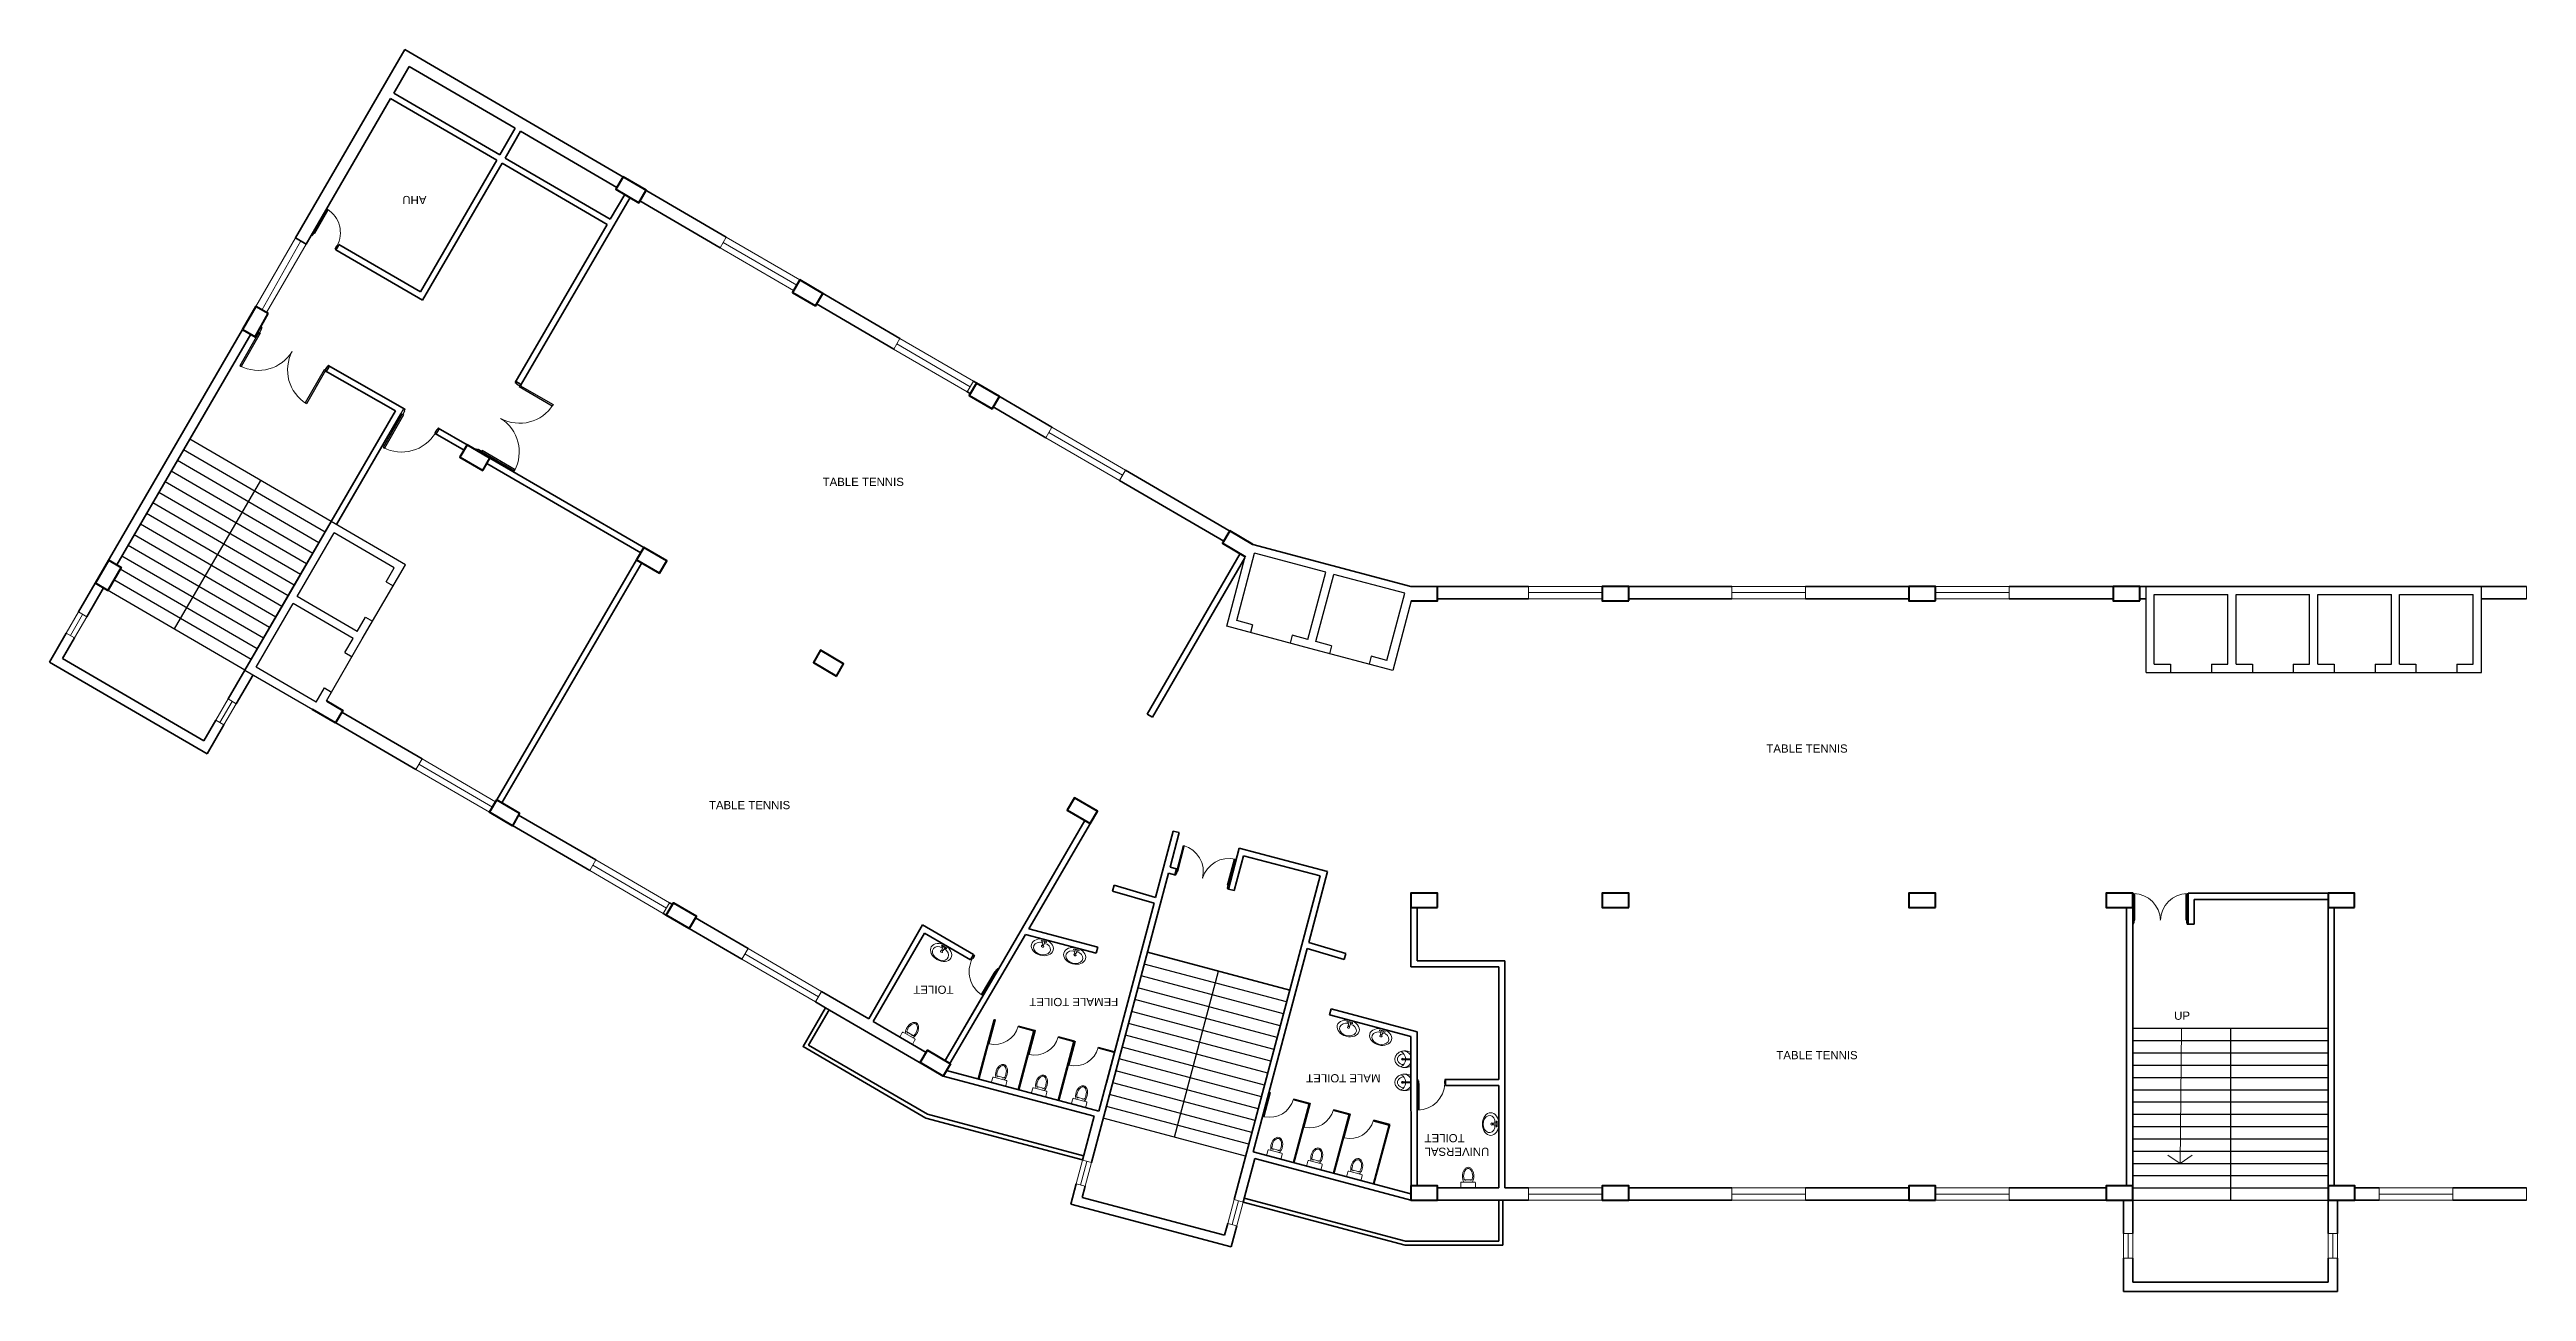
# Model space of a CAD drawing. Header units: millimetres. Extents: x 3079 to 579737, y 1565 to 1161826.
# Drawn here: x 4808 to 65372, y 340003 to 370353 of the extents above; entities that cross this region are included whole.
import ezdxf

# ---------------------------------------------------------------- set-up
doc = ezdxf.new("R2010")
doc.units = ezdxf.units.MM
for name, color, linetype, lineweight in [('1', 7, 'Continuous', 35), ('A_COL', 250, 'Continuous', 40), ('A_ELE1', 250, 'Continuous', 20), ('A_WIN-DOR', 250, 'Continuous', 30), ('DOOR', 250, 'Continuous', 15), ('IG-Area', 250, 'Continuous', 30), ('partition', 253, 'Continuous', 5), ('SILL', 251, 'Continuous', 18), ('TWOWHEELER', 250, 'Continuous', 9), ('WINDOW', 252, 'Continuous', 15)]:
    doc.layers.add(name, color=color, linetype=linetype, lineweight=lineweight)
doc.layers.add('FURNITURE', color=253, linetype='Continuous', lineweight=5, transparency=0.05)
doc.styles.get("Standard").update_dxf_attribs({"font": 'arial.ttf'})

msp = doc.modelspace()

# ---------------------------------------------------------------- texts
at = {"layer": 'IG-Area', "char_height": 200, "attachment_point": 9, "rotation": 180}
for s, insert in [('AHU', (13434, 366779)), (' TOILET', (25932, 347480)), ('FEMALE TOILET', (28763, 347179)), ('MALE TOILET', (35535, 345315)), ('UNIVERSAL\\PTOILET', (38429, 343852))]:
    msp.add_mtext_dynamic_manual_height_columns(s, width=38356.19, gutter_width=12.5, heights=[0], dxfattribs=dict(at, insert=insert))
at = {"layer": 'IG-Area', "char_height": 200, "attachment_point": 1}
for s, insert in [('TABLE TENNIS', (23711, 359888)), ('TABLE TENNIS', (46787, 353371)), ('TABLE TENNIS', (20931, 351989)), ('UP', (56758, 346842)), ('TABLE TENNIS', (47031, 345878))]:
    msp.add_mtext_dynamic_manual_height_columns(s, width=38356.19, gutter_width=12.5, heights=[0], dxfattribs=dict(at, insert=insert))

# ---------------------------------------------------------------- linework, layer by layer
for p, q in [((8237, 360829), (6454, 357760)), ((11545, 358560), (8087, 360570)), ((11696, 358820), (8237, 360829)), ((11093, 357782), (7635, 359792)), ((11244, 358041), (7785, 360051)), ((9967, 359824), (7857, 356193)), ((11395, 358301), (7936, 360310)), ((10792, 357263), (7333, 359273)), ((10943, 357523), (7484, 359532)), ((10490, 356744), (7032, 358754)), ((10641, 357004), (7182, 359013)), ((9585, 355187), (11696, 358820)), ((11695, 358818), (10640, 357003)), ((10640, 357003), (11695, 358818)), ((10864, 356989), (11768, 358545)), ((13511, 357763), (11695, 358818)), ((13238, 357691), (11768, 358545)), ((10038, 355966), (6580, 357976)), ((10189, 356226), (6730, 358235)), ((10340, 356485), (6881, 358495)), ((33593, 356258), (34046, 357963)), ((33837, 356399), (34274, 358042)), ((34229, 358261), (36162, 357747)), ((34229, 358261), (34229, 358261)), ((36014, 357580), (34274, 358042)), ((9737, 355447), (6382, 357397)), ((9888, 355707), (6533, 357656)), ((12456, 355948), (13511, 357763)), ((13037, 357345), (13238, 357691)), ((13037, 357345), (13210, 357245)), ((35577, 355937), (36014, 357580)), ((35770, 355885), (36207, 357528)), ((37947, 357065), (36207, 357528)), ((6127, 357198), (5718, 356492)), ((9586, 355188), (6127, 357198)), ((10640, 357003), (9585, 355187)), ((9859, 355259), (10763, 356816)), ((12233, 355962), (10763, 356816)), ((12333, 356134), (10864, 356989)), ((37510, 355423), (37947, 357065)), ((38105, 356883), (37651, 355178)), ((55595, 357233), (60595, 357233)), ((57970, 357233), (56070, 357233)), ((56070, 355133), (56070, 357233)), ((56270, 357033), (58070, 357033)), ((56270, 355333), (56270, 357033)), ((60070, 357233), (57970, 357233)), ((58070, 355333), (58070, 357033)), ((58270, 357033), (60070, 357033)), ((58270, 355333), (58270, 357033)), ((62170, 357233), (60070, 357233)), ((60070, 355333), (60070, 357033)), ((60270, 357033), (62070, 357033)), ((60270, 355333), (60270, 357033)), ((62070, 355333), (62070, 357033)), ((64270, 357233), (62170, 357233)), ((62170, 357233), (64270, 357233)), ((62270, 357033), (64070, 357033)), ((62270, 355333), (62270, 357033)), ((64070, 355333), (64070, 357033)), ((64270, 355133), (64270, 357233)), ((12333, 356134), (12534, 356480)), ((12534, 356480), (12707, 356380)), ((35622, 355718), (33593, 356258)), ((34224, 356297), (33837, 356399)), ((34224, 356297), (34172, 356103)), ((5416, 355973), (5148, 355511)), ((11577, 354435), (12456, 355948)), ((12032, 355616), (12233, 355962)), ((12032, 355616), (12205, 355515)), ((35190, 356040), (35139, 355846)), ((35577, 355937), (35190, 356040)), ((37651, 355178), (35622, 355718)), ((36157, 355782), (35770, 355885)), ((36157, 355782), (36105, 355589)), ((37123, 355525), (37072, 355332)), ((37510, 355423), (37123, 355525)), ((9585, 355187), (11401, 354132)), ((11329, 354405), (9859, 355259)), ((56070, 355133), (57970, 355133)), ((56270, 355333), (56670, 355333)), ((56670, 355333), (56670, 355133)), ((57670, 355333), (58070, 355333)), ((57670, 355333), (57670, 355133)), ((57970, 355133), (60070, 355133)), ((58270, 355333), (58670, 355333)), ((58670, 355333), (58670, 355133)), ((59670, 355333), (60070, 355333)), ((59670, 355333), (59670, 355133)), ((60070, 355133), (62170, 355133)), ((60270, 355333), (60670, 355333)), ((60670, 355333), (60670, 355133)), ((61670, 355333), (62070, 355333)), ((61670, 355333), (61670, 355133)), ((62170, 355133), (64270, 355133)), ((62270, 355333), (62670, 355333)), ((62670, 355333), (62670, 355133)), ((63670, 355333), (64070, 355333)), ((63670, 355333), (63670, 355133)), ((11329, 354405), (11530, 354751)), ((11530, 354751), (11703, 354651)), ((11401, 354132), (11401, 354132)), ((35133, 347368), (31654, 348293)), ((34979, 346788), (31499, 347713)), ((35056, 347078), (31576, 348003)), ((32314, 343771), (33394, 347830)), ((34825, 346208), (31344, 347134)), ((34902, 346498), (31421, 347424)), ((34670, 345628), (31190, 346554)), ((34748, 345918), (31267, 346844)), ((55745, 346433), (60521, 346435)), ((58133, 346434), (58135, 342234)), ((34516, 345048), (31036, 345974)), ((34593, 345338), (31113, 346264)), ((55745, 346133), (58133, 346133)), ((55745, 345833), (58133, 345833)), ((58133, 346133), (60521, 346133)), ((58133, 345833), (60521, 345833)), ((34362, 344468), (30882, 345394)), ((34439, 344758), (30959, 345684)), ((55745, 345533), (58133, 345533)), ((55745, 345233), (58134, 345234)), ((58133, 345533), (60521, 345533)), ((58134, 345234), (60521, 345235)), ((34208, 343889), (30727, 344814)), ((34285, 344178), (30804, 345104)), ((55745, 344933), (58134, 344933)), ((55745, 344633), (58134, 344633)), ((58134, 344933), (60521, 344933)), ((58134, 344633), (60521, 344633)), ((34053, 343309), (30573, 344234)), ((34052, 343309), (30573, 344234)), ((34131, 343599), (30650, 344524)), ((55745, 344333), (58134, 344334)), ((55745, 344033), (58134, 344034)), ((58134, 344334), (60521, 344335)), ((58134, 344034), (60522, 344035)), ((55745, 343733), (58134, 343734)), ((55745, 343433), (58134, 343433)), ((58134, 343734), (60522, 343735)), ((58134, 343433), (60522, 343433)), ((55745, 343133), (58135, 343133)), ((55745, 342833), (58135, 342833)), ((58135, 343133), (60522, 343133)), ((58135, 342833), (60522, 342833)), ((55745, 342533), (58135, 342533)), ((55745, 342233), (60522, 342235)), ((58135, 342533), (60522, 342533))]:
    msp.add_line(p, q)
at = {"layer": '1'}
for p, q in [((13497, 370353), (10822, 365750)), ((21354, 365770), (13497, 370353)), ((13605, 369942), (13223, 369286)), ((16197, 368431), (13605, 369942)), ((13148, 369156), (11205, 365811)), ((15743, 367648), (13148, 369156)), ((15818, 367778), (13223, 369286)), ((16197, 368431), (15818, 367778)), ((16327, 368355), (15948, 367702)), ((18682, 366981), (16327, 368355)), ((15743, 367648), (13875, 364433)), ((18520, 366208), (15948, 367702)), ((15872, 367573), (13929, 364228)), ((18445, 366078), (15872, 367573)), ((19049, 367115), (19049, 367115)), ((19179, 367039), (19179, 367039)), ((19002, 366737), (16322, 362140)), ((18873, 366812), (18520, 366208)), ((21204, 365511), (19244, 366654)), ((11204, 365810), (11082, 365599)), ((18445, 366078), (16192, 362216)), ((10822, 365750), (11082, 365599)), ((11885, 365589), (11810, 365459)), ((13929, 364228), (11810, 365459)), ((13875, 364433), (11885, 365589)), ((25600, 363294), (23152, 364722)), ((25450, 363035), (23563, 364135)), ((9530, 363511), (5928, 357312)), ((9729, 363395), (6454, 357760)), ((9922, 363427), (9894, 363443)), ((9996, 363558), (9968, 363574)), ((13266, 361522), (11548, 362501)), ((11576, 362485), (11650, 362615)), ((13499, 361562), (11623, 362631)), ((16208, 362243), (16338, 362168)), ((29319, 361125), (27398, 362245)), ((27248, 361986), (27320, 361944)), ((29169, 360868), (27883, 361618)), ((11695, 358818), (13266, 361522)), ((11825, 358743), (13396, 361447)), ((13424, 361432), (13396, 361447)), ((14943, 360566), (14237, 360968)), ((15017, 360697), (14312, 361099)), ((15249, 360599), (15233, 360571)), ((15379, 360523), (15362, 360495)), ((15578, 360369), (19340, 358185)), ((15503, 360240), (19265, 358055)), ((30969, 359822), (33520, 358335)), ((34229, 358261), (31117, 360076)), ((33924, 358034), (31643, 354109)), ((34038, 357933), (31773, 354034)), ((34229, 358261), (34229, 358261)), ((38095, 357233), (34229, 358261)), ((15742, 352015), (19164, 357883)), ((15871, 351940), (19293, 357807)), ((5928, 357312), (5519, 356608)), ((6127, 357196), (5718, 356492)), ((6181, 357165), (6181, 357165)), ((38095, 357233), (40970, 357233)), ((38095, 357233), (40970, 357233)), ((38745, 356933), (40970, 356933)), ((42770, 357233), (45945, 357233)), ((42770, 357233), (42795, 357233)), ((43420, 356933), (45945, 356933)), ((47745, 357233), (50920, 357233)), ((47745, 356933), (50270, 356933)), ((50595, 357233), (50295, 357233)), ((50595, 357233), (50920, 357233)), ((52720, 357233), (55270, 357233)), ((52720, 356933), (55270, 356933)), ((55270, 357233), (65372, 357233)), ((55920, 356933), (56070, 356933)), ((65372, 356933), (64270, 356933)), ((5217, 356089), (4808, 355385)), ((5416, 355973), (5123, 355468)), ((4808, 355385), (8663, 353143)), ((5123, 355468), (8580, 353458)), ((9585, 355187), (9176, 354482)), ((9784, 355071), (9374, 354367)), ((8874, 353964), (8580, 353458)), ((9073, 353848), (8663, 353143)), ((13766, 352758), (11806, 353901)), ((13916, 353017), (11955, 354157)), ((31643, 354109), (31773, 354034)), ((16127, 351386), (15986, 351467)), ((18016, 350288), (16129, 351389)), ((18166, 350548), (16278, 351645)), ((28009, 347881), (30125, 351513)), ((28755, 348864), (30431, 351740)), ((32285, 351254), (31854, 349634)), ((32430, 351216), (32205, 350371)), ((32430, 351216), (32285, 351254)), ((33633, 349836), (33897, 350832)), ((36058, 350266), (33897, 350832)), ((32167, 350226), (30285, 343153)), ((32345, 350179), (32167, 350226)), ((32361, 350330), (32205, 350371)), ((32323, 350185), (32361, 350330)), ((35875, 350159), (33770, 342246)), ((33777, 349798), (34004, 350649)), ((35875, 350159), (34004, 350649)), ((35596, 348528), (36058, 350266)), ((20039, 349460), (19966, 349502)), ((31816, 349489), (30465, 344410)), ((30839, 349934), (30801, 349789)), ((31816, 349489), (30801, 349789)), ((31854, 349634), (30839, 349934)), ((33777, 349798), (33633, 349836)), ((38745, 349733), (38095, 349733)), ((55745, 349733), (55745, 342533)), ((60520, 349733), (57100, 349733)), ((57100, 348980), (57100, 349733)), ((60520, 349583), (57250, 349583)), ((57250, 348980), (57250, 349583)), ((19816, 349243), (19888, 349201)), ((20169, 349037), (20450, 348874)), ((20169, 349037), (20169, 349037)), ((20299, 348962), (20299, 348962)), ((21738, 348126), (20451, 348876)), ((20601, 349133), (21888, 348383)), ((24838, 346662), (26151, 348964)), ((26151, 348964), (27404, 348234)), ((28755, 348864), (30437, 348418)), ((38095, 349433), (38095, 347935)), ((38245, 349383), (38245, 348085)), ((55595, 349383), (55595, 342583)), ((57250, 348980), (57100, 348980)), ((60520, 349433), (60523, 342533)), ((60670, 349383), (60673, 342583)), ((24947, 346599), (26206, 348759)), ((26206, 348759), (27329, 348104)), ((26823, 345576), (28674, 348728)), ((28674, 348728), (30399, 348273)), ((30437, 348418), (30399, 348273)), ((35132, 347368), (31654, 348293)), ((34236, 343415), (35557, 348383)), ((36464, 348115), (35557, 348383)), ((36502, 348260), (35596, 348528)), ((36502, 348260), (36464, 348115)), ((26706, 345644), (28009, 347881)), ((27329, 348104), (27404, 348234)), ((28009, 347881), (28009, 347881)), ((38095, 348085), (38095, 348085)), ((38095, 347935), (40245, 347935)), ((38245, 348085), (40395, 348085)), ((40245, 345183), (40245, 347935)), ((40395, 342533), (40395, 348085)), ((23538, 347080), (23784, 346937)), ((23686, 347334), (24838, 346662)), ((26705, 345645), (27606, 347189)), ((27600, 347180), (27600, 347180)), ((23784, 346937), (24735, 346384)), ((24947, 346599), (26243, 345843)), ((27517, 345193), (27903, 346643)), ((27529, 345190), (27915, 346640)), ((27903, 346643), (27915, 346640)), ((27924, 346637), (27936, 346634)), ((28491, 346474), (28878, 346371)), ((28495, 346486), (28893, 346380)), ((30650, 345102), (31034, 346552)), ((36142, 346906), (36103, 346761)), ((36103, 346761), (38095, 346231)), ((36142, 346906), (38245, 346346)), ((27135, 346382), (27136, 346382)), ((28495, 344933), (28878, 346371)), ((28507, 344930), (28893, 346380)), ((28902, 346377), (28914, 346374)), ((29469, 346214), (29856, 346111)), ((29473, 346225), (29871, 346120)), ((29473, 344673), (29856, 346111)), ((29485, 344670), (29871, 346120)), ((30447, 345954), (30450, 345965)), ((30447, 345954), (30834, 345851)), ((30450, 345965), (30837, 345862)), ((38098, 342583), (38095, 346231)), ((38245, 345033), (38245, 346346)), ((26659, 345266), (30349, 344285)), ((26737, 345401), (30465, 344410)), ((26780, 345475), (26781, 345475)), ((34619, 344853), (34649, 344845)), ((34622, 344865), (34664, 344854)), ((34643, 344945), (34643, 344945)), ((34646, 344956), (34646, 344956)), ((35219, 344694), (35606, 344591)), ((35222, 344705), (35621, 344599)), ((38095, 345113), (38095, 345113)), ((38095, 344963), (38095, 344963)), ((38245, 342583), (38245, 345033)), ((38945, 345033), (38945, 345183)), ((38945, 345183), (40245, 345183)), ((38945, 345033), (40245, 345033)), ((40245, 342533), (40245, 345033)), ((30349, 344285), (30063, 343212)), ((35223, 343153), (35606, 344591)), ((35235, 343150), (35621, 344599)), ((36197, 344433), (36584, 344331)), ((36200, 344445), (36599, 344339)), ((36201, 342893), (36584, 344331)), ((36213, 342889), (36599, 344339)), ((37175, 344173), (37562, 344070)), ((37178, 344185), (37577, 344079)), ((37179, 342632), (37562, 344070)), ((37191, 342629), (37577, 344079)), ((34236, 343415), (38095, 342389)), ((34275, 343250), (33992, 342187)), ((34275, 343250), (38095, 342234)), ((29909, 342632), (29778, 342139)), ((30131, 342573), (30059, 342302)), ((33538, 341376), (30059, 342302)), ((33992, 342187), (37954, 341133)), ((34018, 342283), (37967, 341233)), ((40345, 342233), (38095, 342233)), ((40245, 342233), (38095, 342233)), ((38245, 342233), (38245, 342233)), ((40245, 342533), (38745, 342533)), ((40245, 341233), (40245, 342233)), ((40345, 341133), (40345, 342233)), ((40970, 342233), (40345, 342233)), ((40970, 342533), (40395, 342533)), ((45945, 342533), (43420, 342533)), ((45945, 342233), (43420, 342233)), ((50270, 342533), (47745, 342533)), ((50270, 342533), (47745, 342533)), ((50270, 342233), (47745, 342233)), ((50920, 342233), (50270, 342233)), ((50920, 342533), (50920, 342533)), ((50920, 342533), (50920, 342533)), ((55095, 342533), (52720, 342533)), ((55095, 342533), (52720, 342533)), ((52720, 342233), (55095, 342233)), ((55745, 342233), (55515, 342233)), ((55515, 342233), (55515, 341418)), ((55515, 341418), (55515, 342233)), ((55745, 342233), (55745, 341418)), ((60523, 342233), (60523, 341418)), ((60753, 342233), (60753, 341418)), ((61772, 342533), (61173, 342533)), ((61173, 342533), (61772, 342533)), ((61772, 342233), (61173, 342233)), ((65372, 342533), (63572, 342533)), ((63572, 342533), (64795, 342533)), ((65372, 342233), (63572, 342233)), ((33702, 341095), (29778, 342139)), ((33615, 341666), (33538, 341376)), ((33838, 341607), (33702, 341095)), ((40345, 341133), (37954, 341133)), ((40245, 341233), (37967, 341233)), ((55515, 340818), (55515, 340003)), ((55515, 340168), (55515, 340818)), ((55745, 340818), (55745, 340233)), ((60523, 340818), (60523, 340233)), ((60753, 340818), (60753, 340003)), ((55515, 340003), (60753, 340003)), ((55745, 340233), (60523, 340233))]:
    msp.add_line(p, q, dxfattribs=at)
for points in [[(23784, 346937), (23232, 345986), (26234, 344241), (30066, 343222)], [(23871, 346887), (23368, 346022), (26272, 344335), (30092, 343319)], [(24735, 346384), (24735, 346384), (26645, 345274)]]:
    msp.add_lwpolyline(points, dxfattribs=at)
at = {"layer": 'A_COL'}
for points in [[(19218, 366611), (19395, 366913), (18833, 367241), (18657, 366938)], [(23538, 364092), (23714, 364394), (23152, 364722), (22976, 364419)], [(10155, 363901), (9851, 364074), (9529, 363509), (9833, 363336)], [(27857, 361573), (28033, 361875), (27471, 362203), (27295, 361900)], [(15402, 360067), (15578, 360369), (15017, 360697), (14840, 360394)], [(19725, 357555), (19901, 357857), (19340, 358185), (19164, 357883)], [(6255, 357875), (6558, 357699), (6231, 357137), (5929, 357313)], [(43420, 356883), (43420, 357233), (42770, 357233), (42770, 356883)], [(50920, 356883), (50920, 357233), (50270, 357233), (50270, 356883)], [(55920, 356883), (55920, 357233), (55270, 357233), (55270, 356883)], [(24049, 355043), (24225, 355345), (23663, 355673), (23487, 355370)], [(16303, 351688), (16127, 351385), (15565, 351713), (15742, 352015)], [(30254, 351438), (30431, 351740), (29869, 352068), (29693, 351765)], [(20626, 349176), (20450, 348874), (19888, 349201), (20064, 349504)], [(38745, 349383), (38745, 349733), (38095, 349733), (38095, 349383)], [(43420, 349383), (43420, 349733), (42770, 349733), (42770, 349383)], [(50920, 349383), (50920, 349733), (50270, 349733), (50270, 349383)], [(55745, 349383), (55745, 349733), (55095, 349733), (55095, 349383)], [(61170, 349383), (61170, 349733), (60520, 349733), (60520, 349383)], [(26835, 345569), (26659, 345266), (26098, 345594), (26274, 345896)], [(38745, 342233), (38745, 342583), (38095, 342583), (38095, 342233)], [(43420, 342233), (43420, 342583), (42770, 342583), (42770, 342233)], [(50920, 342233), (50920, 342583), (50270, 342583), (50270, 342233)], [(55745, 342233), (55745, 342583), (55095, 342583), (55095, 342233)], [(61173, 342233), (61173, 342583), (60523, 342583), (60523, 342233)]]:
    msp.add_lwpolyline(points, close=True, dxfattribs=at)
for points in [[(34229, 358261), (34229, 358261), (33668, 358589), (33491, 358286), (34053, 357959)], [(38105, 356883), (38745, 356883), (38745, 357233)], [(11577, 354435), (11980, 354200), (11804, 353897), (11242, 354225)]]:
    msp.add_lwpolyline(points, dxfattribs=at)
at = {"layer": 'A_ELE1', "transparency": 33554687}
for centre, radius, start, end in [((11244, 365875), 676, 331.58457, 58.10036), ((9917, 363479), 966, 242.06647, 328.58227), ((11595, 362523), 966, 152.06668, 238.58243), ((11595, 362523), 966, 152.06664, 152.06668), ((16300, 362187), 966, 241.49307, 328.00883), ((13420, 361483), 966, 242.06647, 328.58227), ((15327, 360519), 966, 331.49287, 58.00866), ((16300, 362187), 966, 241.49303, 241.49307), ((32344, 350257), 676, 346.84668, 73.36248), ((33650, 349910), 676, 76.84654, 163.36234), ((55747, 349055), 676, 1.74219, 88.25798), ((57098, 349055), 676, 91.74205, 178.25784), ((27969, 347817), 676, 151.51862, 238.03441), ((38247, 345108), 676, 271.74202, 358.25781)]:
    msp.add_arc(centre, radius, start, end, dxfattribs=at)
at = {"layer": 'A_WIN-DOR', "transparency": 33554687}
for p, q in [((11272, 365883), (11601, 366449)), ((11294, 365870), (11623, 366436)), ((11257, 365902), (11205, 365811)), ((11224, 365800), (11240, 365827)), ((11240, 365827), (11248, 365823)), ((11248, 365823), (11281, 365878)), ((11277, 365891), (11257, 365902)), ((11277, 365891), (11288, 365910)), ((11790, 365471), (11807, 365498)), ((11798, 365503), (11830, 365558)), ((11807, 365498), (11798, 365503)), ((11839, 365554), (11843, 365561)), ((11843, 365561), (11863, 365550)), ((9928, 363439), (9465, 362625)), ((9960, 363421), (9497, 362608)), ((9894, 363443), (9968, 363574)), ((9922, 363427), (9894, 363443)), ((9922, 363427), (9906, 363399)), ((9985, 363511), (9940, 363432)), ((9968, 363574), (9996, 363558)), ((9996, 363558), (9973, 363518)), ((9973, 363518), (9985, 363511)), ((10741, 362975), (10741, 362975)), ((10741, 362975), (10741, 362975)), ((11523, 362530), (11060, 361717)), ((11555, 362512), (11091, 361699)), ((11548, 362501), (11532, 362472)), ((11588, 362598), (11543, 362519)), ((11548, 362501), (11576, 362485)), ((11576, 362485), (11650, 362615)), ((11600, 362591), (11588, 362598)), ((11623, 362631), (11600, 362591)), ((11650, 362615), (11623, 362631)), ((16208, 362243), (16192, 362216)), ((16192, 362216), (16231, 362193)), ((16338, 362168), (16208, 362243)), ((16231, 362193), (16225, 362181)), ((16225, 362181), (16304, 362135)), ((13396, 361447), (13471, 361578)), ((13471, 361578), (13499, 361562)), ((16292, 362115), (17100, 361644)), ((16310, 362147), (17119, 361675)), ((16322, 362140), (16338, 362168)), ((16322, 362140), (16350, 362123)), ((13431, 361443), (12967, 360630)), ((13462, 361425), (12999, 360612)), ((13424, 361432), (13396, 361447)), ((13424, 361432), (13408, 361403)), ((13488, 361515), (13443, 361436)), ((13499, 361562), (13476, 361522)), ((13476, 361522), (13488, 361515)), ((14277, 361066), (14232, 360986)), ((14244, 360979), (14237, 360968)), ((14237, 360968), (14265, 360952)), ((14265, 360952), (14340, 361083)), ((14289, 361059), (14277, 361066)), ((14312, 361099), (14289, 361059)), ((15839, 361338), (15839, 361338)), ((15839, 361338), (15839, 361338)), ((15233, 360571), (15249, 360598)), ((15362, 360495), (15233, 360571)), ((15249, 360598), (15288, 360575)), ((15288, 360575), (15295, 360587)), ((15295, 360587), (15374, 360541)), ((15379, 360523), (15362, 360495)), ((15367, 360529), (16176, 360058)), ((15379, 360523), (15407, 360506)), ((15386, 360561), (16194, 360090)), ((32369, 350272), (32538, 350905)), ((32394, 350265), (32562, 350898)), ((32350, 350286), (32323, 350185)), ((32345, 350179), (32353, 350210)), ((32371, 350280), (32350, 350286)), ((32353, 350210), (32362, 350207)), ((32362, 350207), (32378, 350269)), ((32371, 350280), (32377, 350303)), ((33002, 350103), (33005, 350112)), ((33002, 350103), (33002, 350103)), ((33005, 350112), (33005, 350112)), ((33611, 349941), (33779, 350574)), ((33636, 349935), (33804, 350568)), ((33610, 349875), (33626, 349937)), ((33619, 349873), (33610, 349875)), ((33611, 349842), (33619, 349873)), ((33660, 349938), (33633, 349836)), ((33638, 349943), (33644, 349966)), ((33638, 349943), (33660, 349938)), ((55767, 349076), (55767, 349731)), ((55793, 349076), (55793, 349730)), ((57052, 349076), (57052, 349730)), ((57078, 349076), (57078, 349731)), ((55745, 349085), (55745, 348980)), ((55767, 349085), (55745, 349085)), ((55767, 349085), (55767, 349108)), ((55767, 348980), (55767, 349012)), ((55767, 349012), (55777, 349012)), ((55777, 349012), (55777, 349076)), ((56423, 349076), (56423, 349085)), ((56423, 349085), (56423, 349085)), ((56423, 349076), (56423, 349076)), ((57068, 349012), (57068, 349076)), ((57078, 349012), (57068, 349012)), ((57078, 349085), (57078, 349108)), ((57078, 349085), (57100, 349085)), ((57078, 348980), (57078, 349012)), ((57100, 349085), (57100, 348980)), ((27370, 348131), (27351, 348143)), ((27375, 348139), (27370, 348131)), ((27415, 348190), (27383, 348134)), ((27423, 348222), (27407, 348194)), ((27407, 348194), (27415, 348190)), ((27919, 347822), (27589, 347256)), ((27941, 347809), (27611, 347243)), ((27937, 347801), (27925, 347782)), ((27965, 347869), (27933, 347814)), ((27937, 347801), (27956, 347790)), ((27956, 347790), (28009, 347881)), ((27973, 347865), (27965, 347869)), ((27989, 347892), (27973, 347865)), ((38245, 345078), (38245, 345183)), ((38267, 345078), (38245, 345078)), ((38267, 345183), (38267, 345151)), ((38267, 345151), (38277, 345151)), ((38267, 345087), (38267, 344432)), ((38267, 345078), (38267, 345055)), ((38277, 345151), (38277, 345087)), ((38293, 345087), (38293, 344432)), ((38922, 345151), (38913, 345151)), ((38913, 345151), (38913, 345087)), ((38922, 345183), (38922, 345151)), ((38922, 345087), (38922, 345078)), ((38922, 345078), (38945, 345078))]:
    msp.add_line(p, q, dxfattribs=at)
at = {"layer": 'A_WIN-DOR'}
for p, q in [((11224, 365800), (11205, 365811)), ((11810, 365459), (11790, 365471)), ((11863, 365550), (11810, 365459)), ((9465, 362625), (9497, 362608)), ((11091, 361699), (11060, 361717)), ((17119, 361675), (17100, 361644)), ((14340, 361083), (14312, 361099)), ((12967, 360630), (12999, 360612)), ((16176, 360058), (16194, 360090)), ((32345, 350179), (32323, 350185)), ((33611, 349842), (33633, 349836)), ((55767, 348980), (55745, 348980)), ((57078, 348980), (57100, 348980)), ((27351, 348143), (27404, 348233)), ((27404, 348233), (27423, 348222)), ((27989, 347892), (28009, 347881)), ((38267, 345183), (38245, 345183)), ((38945, 345183), (38922, 345183)), ((38945, 345078), (38945, 345183))]:
    msp.add_line(p, q, dxfattribs=at)
at = {"layer": 'A_WIN-DOR', "transparency": 33554687}
for points in [[(11272, 365883), (11294, 365870)], [(11839, 365554), (11830, 365558)], [(9928, 363439), (9960, 363421)], [(10741, 362975), (10741, 362975)], [(11555, 362512), (11523, 362530)], [(16310, 362147), (16292, 362115)], [(13431, 361443), (13462, 361425)], [(14244, 360979), (14232, 360986)], [(15839, 361338), (15839, 361338)], [(15367, 360529), (15386, 360561)], [(32369, 350272), (32394, 350265)], [(33002, 350103), (33002, 350103)], [(33636, 349935), (33611, 349941)], [(55767, 349076), (55793, 349076)], [(56423, 349076), (56423, 349076)], [(57078, 349076), (57052, 349076)], [(27375, 348139), (27383, 348134)], [(27941, 347809), (27919, 347822)], [(38267, 345087), (38293, 345087)], [(38922, 345087), (38913, 345087)]]:
    msp.add_lwpolyline(points, dxfattribs=at)
at = {"layer": 'DOOR'}
for p, q in [((27924, 346637), (27770, 346057)), ((27936, 346634), (27782, 346054)), ((27924, 346637), (27936, 346634)), ((27770, 346057), (27782, 346054)), ((28902, 346377), (28748, 345797)), ((28914, 346374), (28760, 345794)), ((28902, 346377), (28914, 346374)), ((29879, 346113), (29725, 345533)), ((29891, 346110), (29737, 345530)), ((29879, 346113), (29891, 346110)), ((28748, 345797), (28760, 345794)), ((29725, 345533), (29737, 345530)), ((34652, 344857), (34498, 344277)), ((34664, 344854), (34510, 344274)), ((34652, 344857), (34664, 344854)), ((34498, 344277), (34510, 344274)), ((35630, 344597), (35476, 344017)), ((35476, 344017), (35488, 344014)), ((35642, 344594), (35488, 344014)), ((35630, 344597), (35642, 344594)), ((36608, 344336), (36454, 343757)), ((36620, 344333), (36466, 343754)), ((36608, 344336), (36620, 344333)), ((36454, 343757), (36466, 343754))]:
    msp.add_line(p, q, dxfattribs=at)
at = {"layer": 'FURNITURE'}
for p, q in [((26642, 348390), (26581, 348426)), ((26618, 348439), (26632, 348463)), ((26657, 348416), (26618, 348439)), ((26668, 348434), (26624, 348358)), ((26632, 348463), (26749, 348395)), ((26706, 348411), (26662, 348336)), ((26706, 348411), (26668, 348434)), ((26742, 348332), (26681, 348368)), ((26735, 348370), (26695, 348393)), ((26749, 348395), (26735, 348370)), ((29089, 348522), (29020, 348540)), ((29052, 348562), (29059, 348589)), ((29096, 348550), (29052, 348562)), ((29059, 348589), (29190, 348554)), ((29102, 348570), (29079, 348486)), ((29144, 348559), (29102, 348570)), ((29144, 348559), (29122, 348474)), ((29201, 348492), (29131, 348510)), ((29183, 348527), (29139, 348539)), ((29190, 348554), (29183, 348527)), ((29880, 348311), (29811, 348330)), ((29844, 348351), (29851, 348378)), ((29888, 348340), (29844, 348351)), ((29851, 348378), (29982, 348343)), ((29893, 348359), (29871, 348275)), ((29936, 348348), (29893, 348359)), ((29936, 348348), (29913, 348264)), ((29992, 348282), (29923, 348300)), ((29975, 348316), (29931, 348328)), ((29982, 348343), (29975, 348316)), ((36569, 346540), (36500, 346558)), ((36532, 346580), (36539, 346607)), ((36576, 346568), (36532, 346580)), ((36539, 346607), (36670, 346572)), ((36582, 346588), (36559, 346504)), ((36624, 346577), (36582, 346588)), ((36624, 346577), (36602, 346493)), ((36681, 346510), (36612, 346529)), ((36663, 346545), (36619, 346557)), ((36670, 346572), (36663, 346545)), ((25658, 346329), (25604, 346236)), ((25611, 346212), (25890, 346048)), ((25963, 346173), (25683, 346336)), ((25931, 346250), (25766, 346346)), ((25781, 346319), (25789, 346333)), ((25787, 346315), (25781, 346319)), ((25795, 346329), (25787, 346315)), ((25789, 346333), (25795, 346329)), ((25902, 346267), (25894, 346253)), ((25894, 346253), (25900, 346249)), ((25900, 346249), (25908, 346263)), ((25908, 346263), (25902, 346267)), ((25915, 346055), (25969, 346148)), ((37360, 346329), (37291, 346348)), ((37324, 346369), (37331, 346396)), ((37368, 346358), (37324, 346369)), ((37331, 346396), (37462, 346361)), ((37373, 346378), (37351, 346293)), ((37416, 346366), (37373, 346378)), ((37416, 346366), (37394, 346282)), ((37472, 346300), (37403, 346318)), ((37455, 346335), (37411, 346346)), ((37462, 346361), (37455, 346335)), ((38085, 345853), (38085, 345503)), ((27871, 345230), (27843, 345125)), ((28206, 345159), (27893, 345242)), ((28155, 345225), (27970, 345274)), ((27991, 345252), (27996, 345267)), ((27998, 345250), (27991, 345252)), ((27996, 345267), (28002, 345266)), ((28002, 345266), (27998, 345250)), ((28122, 345234), (28118, 345218)), ((28118, 345218), (28125, 345216)), ((28129, 345232), (28122, 345234)), ((28125, 345216), (28129, 345232)), ((37969, 345690), (37909, 345690)), ((37969, 345666), (37909, 345666)), ((38085, 345690), (37987, 345690)), ((37987, 345683), (37987, 345683)), ((37987, 345673), (37987, 345673)), ((38085, 345690), (37988, 345690)), ((38085, 345666), (37988, 345666)), ((38085, 345666), (37988, 345666)), ((38095, 345683), (38085, 345683)), ((38095, 345673), (38085, 345673)), ((38085, 345288), (38085, 344938)), ((38095, 345683), (38095, 345673)), ((27856, 345103), (28169, 345020)), ((28191, 345033), (28219, 345137)), ((28849, 344970), (28821, 344865)), ((28834, 344843), (29147, 344760)), ((29184, 344899), (28871, 344982)), ((29133, 344965), (28948, 345014)), ((28969, 344992), (28974, 345007)), ((28976, 344990), (28969, 344992)), ((28974, 345007), (28980, 345005)), ((28980, 345005), (28976, 344990)), ((29100, 344973), (29096, 344958)), ((29096, 344958), (29103, 344956)), ((29107, 344972), (29100, 344973)), ((29103, 344956), (29107, 344972)), ((29169, 344773), (29197, 344877)), ((29827, 344709), (29799, 344605)), ((30162, 344639), (29849, 344722)), ((30111, 344705), (29926, 344754)), ((29947, 344731), (29952, 344747)), ((29954, 344730), (29947, 344731)), ((29952, 344747), (29958, 344745)), ((29958, 344745), (29954, 344730)), ((30078, 344713), (30074, 344698)), ((30074, 344698), (30081, 344696)), ((30085, 344712), (30078, 344713)), ((30081, 344696), (30085, 344712)), ((30147, 344513), (30175, 344617)), ((37969, 345125), (37909, 345125)), ((37969, 345101), (37909, 345101)), ((38085, 345125), (37987, 345125)), ((37987, 345118), (37987, 345118)), ((37987, 345108), (37987, 345108)), ((38085, 345125), (37988, 345125)), ((38085, 345101), (37988, 345101)), ((38085, 345101), (37988, 345101)), ((38095, 345118), (38085, 345118)), ((38095, 345108), (38085, 345108)), ((38095, 345118), (38095, 345108)), ((29812, 344583), (30125, 344500)), ((40201, 344117), (40114, 344117)), ((40201, 344072), (40114, 344072)), ((40151, 344117), (40151, 344188)), ((40151, 344001), (40151, 344072)), ((40180, 344117), (40180, 344162)), ((40180, 344162), (40208, 344162)), ((40180, 344027), (40180, 344072)), ((40208, 344027), (40180, 344027)), ((40201, 344072), (40201, 344117)), ((40208, 344162), (40208, 344027)), ((34599, 343449), (34571, 343345)), ((34934, 343379), (34621, 343462)), ((34883, 343445), (34698, 343494)), ((34719, 343471), (34723, 343487)), ((34726, 343469), (34719, 343471)), ((34723, 343487), (34730, 343485)), ((34730, 343485), (34726, 343469)), ((34850, 343453), (34846, 343438)), ((34846, 343438), (34853, 343436)), ((34857, 343451), (34850, 343453)), ((34853, 343436), (34857, 343451)), ((34584, 343323), (34897, 343240)), ((34919, 343252), (34947, 343357)), ((35577, 343189), (35549, 343085)), ((35562, 343063), (35875, 342979)), ((35912, 343119), (35599, 343202)), ((35861, 343184), (35676, 343234)), ((35697, 343211), (35701, 343227)), ((35704, 343209), (35697, 343211)), ((35701, 343227), (35708, 343225)), ((35708, 343225), (35704, 343209)), ((35828, 343193), (35824, 343177)), ((35824, 343177), (35831, 343176)), ((35835, 343191), (35828, 343193)), ((35831, 343176), (35835, 343191)), ((35897, 342992), (35925, 343097)), ((36555, 342929), (36527, 342825)), ((36540, 342803), (36853, 342719)), ((36890, 342858), (36577, 342942)), ((36839, 342924), (36654, 342973)), ((36675, 342951), (36679, 342967)), ((36682, 342949), (36675, 342951)), ((36679, 342967), (36686, 342965)), ((36686, 342965), (36682, 342949)), ((36806, 342933), (36802, 342917)), ((36802, 342917), (36809, 342915)), ((36813, 342931), (36806, 342933)), ((36809, 342915), (36813, 342931)), ((36875, 342732), (36903, 342836)), ((39315, 342659), (39315, 342551)), ((39657, 342677), (39333, 342677)), ((39333, 342533), (39657, 342533)), ((39590, 342727), (39399, 342727)), ((39426, 342711), (39426, 342727)), ((39426, 342727), (39433, 342727)), ((39433, 342711), (39426, 342711)), ((39433, 342727), (39433, 342711)), ((39557, 342727), (39557, 342711)), ((39564, 342727), (39557, 342727)), ((39557, 342711), (39564, 342711)), ((39564, 342711), (39564, 342727)), ((39675, 342551), (39675, 342659))]:
    msp.add_line(p, q, dxfattribs=at)
for centre, radius in [((37888, 345678), 23.7), ((37978, 345678), 14.9), ((37888, 345113), 23.7), ((37978, 345113), 14.9)]:
    msp.add_circle(centre, radius, dxfattribs=at)
for centre, radius, start, end in [((26060, 346284), 330, 149.74807, 164.8212), ((26060, 346284), 301, 149.74807, 164.8212), ((26060, 346284), 330, 134.67493, 149.74807), ((26060, 346284), 301, 134.67493, 149.74807), ((25992, 346353), 233, 116.71652, 134.67493), ((25992, 346353), 204, 116.71652, 134.67493), ((25960, 346416), 162, 92.24784, 116.71652), ((25960, 346416), 134, 92.24784, 116.71652), ((25957, 346485), 93.1, 59.74807, 92.24784), ((25957, 346485), 64.3, 59.74807, 92.24784), ((25957, 346485), 64.3, 27.24829, 59.74807), ((25957, 346485), 93.1, 27.24829, 59.74807), ((25896, 346453), 134, 2.77961, 27.24829), ((25825, 346450), 204, 344.8212, 2.77961), ((25896, 346453), 162, 2.77961, 27.24829), ((25825, 346450), 233, 344.8212, 2.77961), ((25620, 346227), 18, 149.74807, 239.74807), ((25674, 346320), 18, 59.74807, 149.74807), ((25966, 346309), 233, 164.8212, 180.65149), ((25966, 346309), 204, 164.8212, 169.57209), ((25899, 346064), 18, 239.74807, 329.74807), ((25800, 346406), 233, 298.84464, 314.67493), ((25800, 346406), 204, 309.92404, 314.67493), ((25732, 346475), 301, 314.67493, 329.74807), ((25954, 346157), 18, 329.74807, 59.74807), ((25732, 346475), 330, 314.67493, 329.74807), ((25732, 346475), 301, 329.74807, 344.8212), ((25732, 346475), 330, 329.74807, 344.8212), ((37910, 345661), 210, 130.20272, 153.89958), ((37931, 345636), 243, 109.31122, 130.20272), ((37770, 345682), 199, 2.26305, 66.69199), ((37945, 345596), 285, 90.04768, 109.31122), ((37898, 345652), 229, 35.51972, 83.89207), ((37945, 345596), 285, 70.78414, 90.04768), ((37923, 345361), 517, 71.83917, 77.08142), ((27888, 345225), 18, 75.1045, 165.1045), ((28270, 345292), 330, 165.1045, 180.17764), ((28173, 345292), 233, 180.17764, 196.00792), ((28270, 345292), 330, 150.03136, 165.1045), ((28270, 345292), 301, 165.1045, 180.17764), ((28173, 345292), 204, 180.17764, 184.92852), ((28270, 345292), 301, 150.03136, 165.1045), ((28186, 345340), 233, 132.07295, 150.03136), ((28186, 345340), 204, 132.07295, 150.03136), ((28139, 345393), 162, 107.60427, 132.07295), ((28139, 345393), 134, 107.60427, 132.07295), ((28118, 345459), 93.1, 75.1045, 107.60427), ((28118, 345459), 64.3, 75.1045, 107.60427), ((28118, 345459), 64.3, 42.60472, 75.1045), ((28118, 345459), 93.1, 42.60472, 75.1045), ((27987, 345341), 233, 314.20107, 330.03136), ((27987, 345341), 204, 325.28047, 330.03136), ((27903, 345390), 301, 330.03136, 345.1045), ((28067, 345412), 134, 18.13605, 42.60472), ((28067, 345412), 162, 18.13605, 42.60472), ((27903, 345390), 330, 330.03136, 345.1045), ((28000, 345390), 204, 0.17764, 18.13605), ((27903, 345390), 301, 345.1045, 0.17764), ((28000, 345390), 233, 0.17764, 18.13605), ((27903, 345390), 330, 345.1045, 0.17764), ((29164, 345080), 233, 132.07295, 150.03136), ((29164, 345080), 204, 132.07295, 150.03136), ((29117, 345133), 162, 107.60427, 132.07295), ((29117, 345133), 134, 107.60427, 132.07295), ((29096, 345199), 93.1, 75.1045, 107.60427), ((29096, 345199), 64.3, 75.1045, 107.60427), ((29096, 345199), 64.3, 42.60472, 75.1045), ((29096, 345199), 93.1, 42.60472, 75.1045), ((29045, 345152), 134, 18.13605, 42.60472), ((29045, 345152), 162, 18.13605, 42.60472), ((37876, 345678), 173, 153.89958, 180.04768), ((37876, 345678), 173, 180.04768, 206.19578), ((37910, 345694), 210, 206.19578, 229.89264), ((37910, 345097), 210, 130.20272, 153.89958), ((37876, 345678), 108, 153.89958, 180.04768), ((37876, 345678), 108, 180.04768, 206.19578), ((37931, 345720), 243, 229.89264, 250.78414), ((37931, 345071), 243, 109.31122, 130.20272), ((37910, 345661), 145, 130.20272, 153.89958), ((37910, 345694), 145, 206.19578, 229.89264), ((37931, 345636), 178, 109.31122, 130.20272), ((37931, 345720), 178, 229.89264, 250.78414), ((37931, 345071), 178, 109.31122, 130.20272), ((37770, 345674), 199, 293.40337, 357.83231), ((37770, 345117), 199, 2.26305, 66.69199), ((37945, 345760), 285, 250.78414, 270.04768), ((37945, 345031), 285, 90.04768, 109.31122), ((37945, 345596), 220, 97.0617, 109.31122), ((37945, 345760), 220, 250.78414, 263.03366), ((37945, 345031), 220, 97.0617, 109.31122), ((37888, 345678), 14.1, 90.04768, 270.04768), ((37888, 345678), 14.1, 270.04768, 90.04768), ((37898, 345703), 229, 274.88687, 324.67251), ((37898, 345087), 229, 35.51972, 83.89207), ((37945, 345760), 285, 270.04768, 289.31122), ((37945, 345031), 285, 70.78414, 90.04768), ((37978, 345678), 10, 90.04768, 270.04768), ((37978, 345678), 10, 90.04768, 270.04768), ((37978, 345678), 10, 270.04768, 90.04768), ((37978, 345678), 10, 270.04768, 90.04768), ((37923, 345994), 517, 283.01394, 288.25618), ((37923, 344796), 517, 71.83917, 77.08142), ((27860, 345121), 18, 165.1045, 255.1045), ((28173, 345037), 18, 255.1045, 345.1045), ((28201, 345142), 18, 345.1045, 75.1045), ((28838, 344861), 18, 165.1045, 255.1045), ((28866, 344965), 18, 75.1045, 165.1045), ((29248, 345032), 330, 165.1045, 180.17764), ((29151, 345032), 233, 180.17764, 196.00792), ((29248, 345032), 330, 150.03136, 165.1045), ((29248, 345032), 301, 165.1045, 180.17764), ((29151, 345032), 204, 180.17764, 184.92852), ((29248, 345032), 301, 150.03136, 165.1045), ((28965, 345081), 233, 314.20107, 330.03136), ((28965, 345081), 204, 325.28047, 330.03136), ((28881, 345129), 301, 330.03136, 345.1045), ((29151, 344777), 18, 255.1045, 345.1045), ((28881, 345129), 330, 330.03136, 345.1045), ((28978, 345130), 204, 0.17764, 18.13605), ((28881, 345129), 301, 345.1045, 0.17764), ((29179, 344882), 18, 345.1045, 75.1045), ((28978, 345130), 233, 0.17764, 18.13605), ((28881, 345129), 330, 345.1045, 0.17764), ((29816, 344600), 18, 165.1045, 255.1045), ((29844, 344705), 18, 75.1045, 165.1045), ((30226, 344772), 330, 165.1045, 180.17764), ((30129, 344771), 233, 180.17764, 196.00792), ((30226, 344772), 330, 150.03136, 165.1045), ((30226, 344772), 301, 165.1045, 180.17764), ((30129, 344771), 204, 180.17764, 184.92852), ((30226, 344772), 301, 150.03136, 165.1045), ((30142, 344820), 233, 132.07295, 150.03136), ((30142, 344820), 204, 132.07295, 150.03136), ((30095, 344872), 162, 107.60427, 132.07295), ((30095, 344872), 134, 107.60427, 132.07295), ((30074, 344938), 93.1, 75.1045, 107.60427), ((30074, 344938), 64.3, 75.1045, 107.60427), ((30074, 344938), 64.3, 42.60472, 75.1045), ((30074, 344938), 93.1, 42.60472, 75.1045), ((29943, 344821), 233, 314.20107, 330.03136), ((29943, 344821), 204, 325.28047, 330.03136), ((29859, 344869), 301, 330.03136, 345.1045), ((30023, 344892), 134, 18.13605, 42.60472), ((30023, 344892), 162, 18.13605, 42.60472), ((29859, 344869), 330, 330.03136, 345.1045), ((29956, 344870), 204, 0.17764, 18.13605), ((29859, 344869), 301, 345.1045, 0.17764), ((30157, 344622), 18, 345.1045, 75.1045), ((29956, 344870), 233, 0.17764, 18.13605), ((29859, 344869), 330, 345.1045, 0.17764), ((37876, 345113), 173, 153.89958, 180.04768), ((37876, 345113), 173, 180.04768, 206.19578), ((37910, 345129), 210, 206.19578, 229.89264), ((37876, 345113), 108, 153.89958, 180.04768), ((37876, 345113), 108, 180.04768, 206.19578), ((37931, 345155), 243, 229.89264, 250.78414), ((37910, 345097), 145, 130.20272, 153.89958), ((37910, 345129), 145, 206.19578, 229.89264), ((37931, 345155), 178, 229.89264, 250.78414), ((37770, 345109), 199, 293.40337, 357.83231), ((37945, 345195), 285, 250.78414, 270.04768), ((37945, 345195), 220, 250.78414, 263.03366), ((37888, 345113), 14.1, 90.04768, 270.04768), ((37888, 345113), 14.1, 270.04768, 90.04768), ((37898, 345138), 229, 274.88687, 324.67251), ((37945, 345195), 285, 270.04768, 289.31122), ((37978, 345113), 10, 90.04768, 270.04768), ((37978, 345113), 10, 90.04768, 270.04768), ((37978, 345113), 10, 270.04768, 90.04768), ((37978, 345113), 10, 270.04768, 90.04768), ((37923, 345429), 517, 283.01394, 288.25618), ((30129, 344517), 18, 255.1045, 345.1045), ((34616, 343445), 18, 75.1045, 165.1045), ((34998, 343512), 330, 165.1045, 180.17764), ((34901, 343511), 233, 180.17764, 196.00792), ((34998, 343512), 330, 150.03136, 165.1045), ((34998, 343512), 301, 165.1045, 180.17764), ((34901, 343511), 204, 180.17764, 184.92852), ((34998, 343512), 301, 150.03136, 165.1045), ((34914, 343560), 233, 132.07295, 150.03136), ((34914, 343560), 204, 132.07295, 150.03136), ((34867, 343612), 162, 107.60427, 132.07295), ((34867, 343612), 134, 107.60427, 132.07295), ((34846, 343678), 93.1, 75.1045, 107.60427), ((34846, 343678), 64.3, 75.1045, 107.60427), ((34846, 343678), 64.3, 42.60472, 75.1045), ((34846, 343678), 93.1, 42.60472, 75.1045), ((34715, 343561), 233, 314.20107, 330.03136), ((34715, 343561), 204, 325.28047, 330.03136), ((34631, 343609), 301, 330.03136, 345.1045), ((34795, 343631), 134, 18.13605, 42.60472), ((34795, 343631), 162, 18.13605, 42.60472), ((34631, 343609), 330, 330.03136, 345.1045), ((34728, 343609), 204, 0.17764, 18.13605), ((34631, 343609), 301, 345.1045, 0.17764), ((34728, 343609), 233, 0.17764, 18.13605), ((34631, 343609), 330, 345.1045, 0.17764), ((35976, 343251), 330, 150.03136, 165.1045), ((35976, 343251), 301, 150.03136, 165.1045), ((35892, 343300), 233, 132.07295, 150.03136), ((35892, 343300), 204, 132.07295, 150.03136), ((35845, 343352), 162, 107.60427, 132.07295), ((35845, 343352), 134, 107.60427, 132.07295), ((35824, 343418), 93.1, 75.1045, 107.60427), ((35824, 343418), 64.3, 75.1045, 107.60427), ((35824, 343418), 64.3, 42.60472, 75.1045), ((35824, 343418), 93.1, 42.60472, 75.1045), ((35773, 343371), 134, 18.13605, 42.60472), ((35773, 343371), 162, 18.13605, 42.60472), ((35706, 343349), 204, 0.17764, 18.13605), ((35706, 343349), 233, 0.17764, 18.13605), ((34588, 343340), 18, 165.1045, 255.1045), ((34901, 343257), 18, 255.1045, 345.1045), ((34929, 343361), 18, 345.1045, 75.1045), ((35566, 343080), 18, 165.1045, 255.1045), ((35594, 343184), 18, 75.1045, 165.1045), ((35976, 343251), 330, 165.1045, 180.17764), ((35879, 343251), 233, 180.17764, 196.00792), ((35976, 343251), 301, 165.1045, 180.17764), ((35879, 343251), 204, 180.17764, 184.92852), ((35693, 343301), 233, 314.20107, 330.03136), ((35693, 343301), 204, 325.28047, 330.03136), ((35609, 343349), 301, 330.03136, 345.1045), ((35879, 342997), 18, 255.1045, 345.1045), ((35609, 343349), 330, 330.03136, 345.1045), ((35609, 343349), 301, 345.1045, 0.17764), ((35907, 343101), 18, 345.1045, 75.1045), ((35609, 343349), 330, 345.1045, 0.17764), ((36544, 342820), 18, 165.1045, 255.1045), ((36572, 342924), 18, 75.1045, 165.1045), ((36954, 342991), 330, 165.1045, 180.17764), ((36857, 342991), 233, 180.17764, 196.00792), ((36954, 342991), 330, 150.03136, 165.1045), ((36954, 342991), 301, 165.1045, 180.17764), ((36857, 342991), 204, 180.17764, 184.92852), ((36954, 342991), 301, 150.03136, 165.1045), ((36870, 343040), 233, 132.07295, 150.03136), ((36870, 343040), 204, 132.07295, 150.03136), ((36823, 343092), 162, 107.60427, 132.07295), ((36823, 343092), 134, 107.60427, 132.07295), ((36802, 343158), 93.1, 75.1045, 107.60427), ((36802, 343158), 64.3, 75.1045, 107.60427), ((36802, 343158), 64.3, 42.60472, 75.1045), ((36802, 343158), 93.1, 42.60472, 75.1045), ((36671, 343040), 233, 314.20107, 330.03136), ((36671, 343040), 204, 325.28047, 330.03136), ((36587, 343089), 301, 330.03136, 345.1045), ((36751, 343111), 134, 18.13605, 42.60472), ((36751, 343111), 162, 18.13605, 42.60472), ((36587, 343089), 330, 330.03136, 345.1045), ((36684, 343089), 204, 0.17764, 18.13605), ((36587, 343089), 301, 345.1045, 0.17764), ((36885, 342841), 18, 345.1045, 75.1045), ((36684, 343089), 233, 0.17764, 18.13605), ((36587, 343089), 330, 345.1045, 0.17764), ((39685, 342822), 330, 164.92694, 180.00008), ((39685, 342822), 330, 180.00008, 195.07322), ((39591, 342847), 233, 146.96853, 164.92694), ((39685, 342822), 301, 164.92694, 180.00008), ((39685, 342822), 301, 180.00008, 195.07322), ((39591, 342847), 204, 146.96853, 164.92694), ((39532, 342885), 162, 122.49985, 146.96853), ((39532, 342885), 134, 122.49985, 146.96853), ((39495, 342944), 93.1, 90.00008, 122.49985), ((39495, 342944), 64.3, 90.00008, 122.49985), ((39495, 342944), 93.1, 57.50031, 90.00008), ((39495, 342944), 64.3, 57.50031, 90.00008), ((39457, 342885), 134, 33.03163, 57.50031), ((39457, 342885), 162, 33.03163, 57.50031), ((39398, 342847), 204, 15.07322, 33.03163), ((39398, 342847), 233, 15.07322, 33.03163), ((39305, 342822), 301, 0.00008, 15.07322), ((39305, 342822), 301, 344.92694, 0.00008), ((39305, 342822), 330, 0.00008, 15.07322), ((39305, 342822), 330, 344.92694, 0.00008), ((36857, 342737), 18, 255.1045, 345.1045), ((39333, 342659), 18, 90.00008, 180.00008), ((39333, 342551), 18, 180.00008, 270.00008), ((39591, 342797), 233, 195.07322, 210.90351), ((39591, 342797), 204, 195.07322, 199.8241), ((39398, 342797), 204, 340.17606, 344.92694), ((39398, 342797), 233, 329.09665, 344.92694), ((39657, 342659), 18, 0.00008, 90.00008), ((39657, 342551), 18, 270.00008, 0.00008)]:
    msp.add_arc(centre, radius, start, end, dxfattribs=at)
for centre, major_axis, start_param, end_param in [((26608, 348287), (-239, 139), 1.570796326794886, 7.853981633974473), ((26593, 348262), (-182, 106), -1.109185, 4.250778), ((26621, 348310), (24.7, -14.4), -1.570796, 4.712389), ((26648, 348356), (22.5, -13.1), 3.694408, 5.73037), ((29083, 348413), (-267, 71), 1.570796326794886, 7.853981633974473), ((29075, 348385), (-203, 54), -1.109185, 4.250778), ((29089, 348439), (27.6, -7.3), -1.570796, 4.712389), ((29103, 348490), (25.1, -6.7), 3.694408, 5.73037), ((29874, 348203), (-267, 71), 1.570796326794886, 7.853981633974473), ((29867, 348174), (-203, 54), -1.109185, 4.250778), ((29881, 348228), (27.6, -7.3), -1.570796, 4.712389), ((29895, 348279), (25.1, -6.7), 3.694408, 5.73037), ((36563, 346431), (-267, 71), 1.570796326794886, 7.853981633974473), ((36555, 346403), (-203, 54), -1.109185, 4.250778), ((36570, 346457), (27.6, -7.3), -1.570796, 4.712389), ((36583, 346508), (25.1, -6.7), 3.694408, 5.73037), ((37354, 346221), (-267, 71), 1.570796326794886, 7.853981633974473), ((37347, 346192), (-203, 54), -1.109185, 4.250778), ((37361, 346246), (27.6, -7.3), -1.570796, 4.712389), ((37375, 346297), (25.1, -6.7), 3.694408, 5.73037), ((40045, 344094), (0, 277), 1.570796326794886, 7.853981633974473), ((40015, 344094), (0, 210), -1.109185, 4.250778), ((40071, 344094), (0, -28.6), -1.570796, 4.712389), ((40124, 344094), (0, -26), 3.694408, 5.73037)]:
    msp.add_ellipse(centre, major_axis=major_axis, ratio=0.723214, start_param=start_param, end_param=end_param, dxfattribs=at)
at = {"layer": 'partition'}
for centre in [(27915, 346640), (28893, 346380), (29870, 346115), (34643, 344859), (35621, 344599), (36599, 344339)]:
    msp.add_arc(centre, 600, 257.20582, 345.1045, dxfattribs=at)
at = {"layer": 'SILL'}
for p, q in [((9851, 364074), (10824, 365749)), ((11082, 365599), (10110, 363924)), ((21204, 365511), (23001, 364463)), ((21354, 365770), (23153, 364722)), ((27248, 361986), (25448, 363032)), ((25600, 363294), (27398, 362245)), ((29319, 361125), (31118, 360076)), ((29169, 360868), (30968, 359819)), ((40970, 357233), (42770, 357233)), ((40970, 356933), (42770, 356933)), ((45945, 357233), (47745, 357233)), ((45945, 356933), (47745, 356933)), ((52720, 357233), (50920, 357233)), ((52720, 356933), (50920, 356933)), ((5217, 356089), (5519, 356608)), ((5416, 355973), (5718, 356492)), ((8874, 353964), (9176, 354482)), ((9073, 353848), (9374, 354367)), ((13766, 352758), (15566, 351713)), ((13916, 353017), (15715, 351969)), ((18016, 350288), (19816, 349243)), ((18166, 350548), (19966, 349502)), ((21888, 348383), (23686, 347334)), ((23538, 347080), (21738, 348126)), ((56939, 346434), (56902, 343133)), ((30063, 343212), (29909, 342632)), ((30285, 343153), (30131, 342573)), ((56902, 343133), (56604, 343332)), ((56902, 343133), (57201, 343332)), ((33770, 342246), (33615, 341666)), ((33992, 342187), (33838, 341607)), ((40970, 342533), (42770, 342533)), ((40970, 342233), (42770, 342233)), ((47745, 342533), (45945, 342533)), ((45945, 342233), (47745, 342233)), ((52720, 342533), (50920, 342533)), ((52720, 342233), (50920, 342233)), ((61772, 342533), (63572, 342533)), ((61772, 342233), (63572, 342233)), ((55515, 341418), (55515, 340818)), ((55745, 341418), (55745, 340818)), ((60523, 340818), (60523, 341418)), ((60753, 341418), (60753, 340818))]:
    msp.add_line(p, q, dxfattribs=at)
at = {"layer": 'TWOWHEELER'}
msp.add_arc((48830, 367050), 10500, 249.21163, 249.21172, dxfattribs=at)
at = {"layer": 'WINDOW'}
for p, q in [((10952, 365675), (10003, 363987)), ((10822, 365750), (11082, 365599)), ((21204, 365511), (21354, 365770)), ((21279, 365641), (23077, 364592)), ((23001, 364462), (23153, 364722)), ((9851, 364074), (10154, 363898)), ((25450, 363035), (25600, 363294)), ((25523, 363160), (27322, 362114)), ((27248, 361986), (27398, 362245)), ((29169, 360868), (29319, 361125)), ((29244, 360997), (31043, 359948)), ((30969, 359822), (31118, 360076)), ((40970, 357233), (40970, 356933)), ((40970, 357083), (42770, 357083)), ((45945, 357233), (45945, 356933)), ((47745, 357083), (45945, 357083)), ((47745, 357233), (47745, 356933)), ((50920, 357233), (50920, 356933)), ((52720, 357083), (50920, 357083)), ((52720, 357233), (52720, 356933)), ((65372, 357233), (65372, 356933)), ((5317, 356031), (5618, 356550)), ((5519, 356608), (5718, 356492)), ((5217, 356089), (5416, 355973)), ((9275, 354424), (8973, 353906)), ((9374, 354367), (9176, 354482)), ((9073, 353848), (8874, 353964)), ((13766, 352758), (13916, 353017)), ((13841, 352887), (15639, 351839)), ((15566, 351713), (15716, 351972)), ((18016, 350288), (18166, 350548)), ((18091, 350418), (19891, 349372)), ((19816, 349243), (19966, 349502)), ((21738, 348126), (21888, 348383)), ((21813, 348254), (23611, 347206)), ((23538, 347080), (23686, 347334)), ((30020, 342602), (30174, 343182)), ((30063, 343212), (30285, 343153)), ((29909, 342632), (30131, 342573)), ((33727, 341637), (33881, 342216)), ((33992, 342187), (33770, 342246)), ((40970, 342533), (40970, 342233)), ((40970, 342383), (42770, 342383)), ((45945, 342533), (45945, 342233)), ((47745, 342383), (45945, 342383)), ((47745, 342533), (47745, 342233)), ((50920, 342533), (50920, 342233)), ((52720, 342383), (50920, 342383)), ((52720, 342533), (52720, 342233)), ((61772, 342533), (61772, 342233)), ((61772, 342383), (63572, 342383)), ((63572, 342533), (63572, 342233)), ((65372, 342533), (65372, 342233)), ((33838, 341607), (33615, 341666)), ((55515, 341418), (55745, 341418)), ((55630, 341418), (55630, 340818)), ((60753, 341418), (60523, 341418)), ((60638, 341418), (60638, 340818)), ((55515, 340818), (55745, 340818)), ((60753, 340818), (60523, 340818))]:
    msp.add_line(p, q, dxfattribs=at)

msp.set_redraw_order([(e.dxf.handle, doc.entitydb.next_handle()) for e in msp.query("TEXT MTEXT ATTDEF DIMENSION ARC_DIMENSION")])  # texts and dimensions are drawn at this point

doc.saveas('drawing.dxf')
